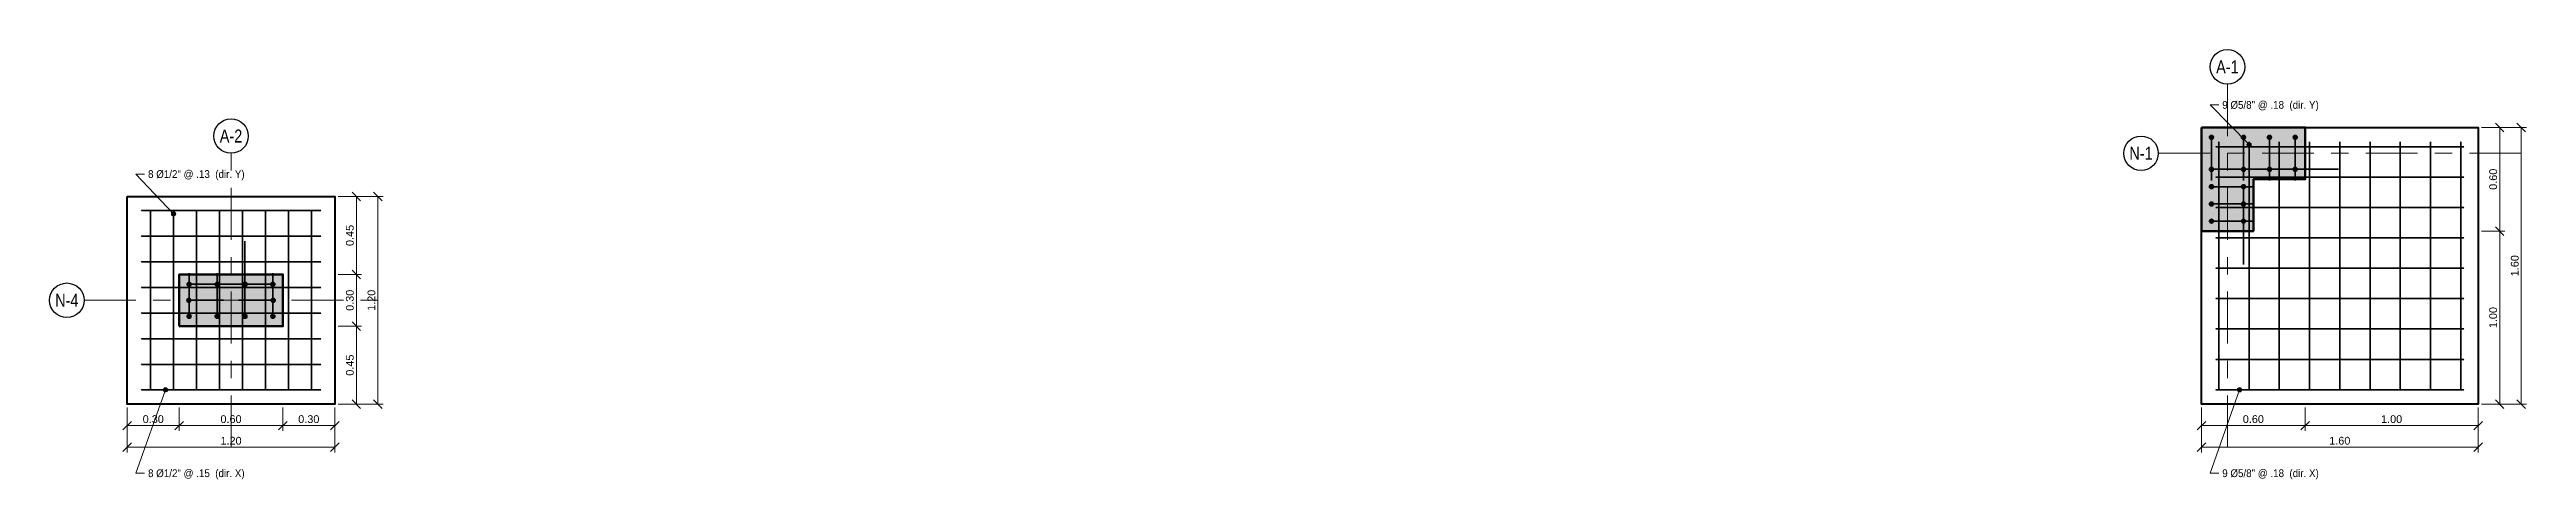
# Model space of a CAD drawing. Header units: metres. Extents: x -2 to 410, y -3 to 21.
# Drawn here: x 99.55 to 113.88, y -0.44 to 2.05 of the extents above; entities that cross this region are included whole.
import ezdxf
from ezdxf.enums import TextEntityAlignment as Align

# ---------------------------------------------------------------- set-up
doc = ezdxf.new("R2010")
doc.units = ezdxf.units.M
doc.linetypes.add('EJE25', pattern=[0.4375, 0.3, -0.05, 0.0375, -0.05])
for name, color, linetype, lineweight in [('E-ACERO', 1, 'Continuous', 35), ('E-ACERO-TXT', 7, 'Continuous', 18), ('E-COLUMNA', 7, 'Continuous', 50), ('E-COLUMNA-ACH', 252, 'Continuous', 0), ('E-COTA', 7, 'Continuous', 13), ('E-EJES', 1, 'Continuous', 18), ('E-EJES-ID', 7, 'Continuous', 25), ('E-ZAPATA', 7, 'Continuous', 40)]:
    doc.layers.add(name, color=color, linetype=linetype, lineweight=lineweight)
doc.styles.add('ARIAL', font='arial.ttf')
doc.dimstyles.new('COTA25', dxfattribs={"dimtxt": 0.045, "dimasz": 0.03, "dimexe": 0.03, "dimexo": 0.02, "dimgap": 0.015, "dimtad": 1, "dimzin": 0, "dimdsep": 46, "dimtxsty": 'ARIAL', "dimtsz": 0.025, "dimcen": 2.5, "dimclrd": 7, "dimclre": 7, "dimclrt": 7, "dimazin": 3, "dimtfac": 1, "dimtmove": 2, "dimatfit": 3, "dimlwd": 13, "dimlwe": 13})

msp = doc.modelspace()

# ---------------------------------------------------------------- texts
at = {"layer": 'E-ACERO-TXT', "style": 'ARIAL', "width": 0.9}
for s, p in [('9 Ø5/8" @ .18  (dir. Y)', (112.12, 1.73)), ('8 Ø1/2" @ .13  (dir. Y)', (100.12, 1.33)), ('8 Ø1/2" @ .15  (dir. X)', (100.12, -0.4)), ('9 Ø5/8" @ .18  (dir. X)', (112.12, -0.4))]:
    msp.add_text(s, height=0.045, dxfattribs=at).set_placement(p, align=Align.MIDDLE_LEFT)
at = {"layer": 'E-EJES-ID', "style": 'ARIAL', "width": 0.8}
for s, p in [('A-1', (112.15, 1.95)), ('A-2', (100.6, 1.55)), ('N-1', (111.65, 1.45)), ('N-4', (99.65, 0.6))]:
    msp.add_text(s, height=0.075, dxfattribs=at).set_placement(p, align=Align.MIDDLE_CENTER)

# ---------------------------------------------------------------- dimensions: what is measured, and where the dimension line sits
at = {"layer": 'E-COTA'}
for base, p1, p2 in [((113.725, 1), (113.6, 1), (113.6, 1.6)), ((113.85, 0), (113.6, 0), (113.6, 1.6)), ((101.325, 0.75), (101.2, 0.75), (101.2, 1.2)), ((101.45, 0), (101.2, 0), (101.2, 1.2)), ((113.725, 0), (113.6, 0), (113.6, 1)), ((101.325, 0.45), (101.2, 0.45), (101.2, 0.75)), ((101.325, 0), (101.2, 0), (101.2, 0.45))]:
    msp.add_linear_dim(base=base, p1=p1, p2=p2, angle=90, dimstyle='COTA25', override={"dimdec": 2}, dxfattribs=at).render()
for base, p1, p2 in [((100, -0.125), (100, 0), (100.3, 0)), ((100, -0.25), (100, 0), (101.2, 0)), ((100.3, -0.125), (100.3, 0), (100.9, 0)), ((100.9, -0.125), (100.9, 0), (101.2, 0)), ((112, -0.125), (112, 0), (112.6, 0)), ((112, -0.25), (112, 0), (113.6, 0)), ((112.6, -0.125), (112.6, 0), (113.6, 0))]:
    msp.add_linear_dim(base=base, p1=p1, p2=p2, dimstyle='COTA25', override={"dimdec": 2}, dxfattribs=at).render()

# ---------------------------------------------------------------- hatches: boundary and pattern name
at = {"layer": 'E-ACERO'}
h = msp.add_hatch(color=256, dxfattribs=at)
edge = h.paths.add_edge_path()
edge.add_arc((112.0575, 1.5425), 0.0113, 0, 360)
h = msp.add_hatch(color=256, dxfattribs=at)
edge = h.paths.add_edge_path()
edge.add_arc((112.2425, 1.5425), 0.0113, 0, 360)
h = msp.add_hatch(color=256, dxfattribs=at)
edge = h.paths.add_edge_path()
edge.add_arc((112.393, 1.5425), 0.0113, 0, 360)
h = msp.add_hatch(color=256, dxfattribs=at)
edge = h.paths.add_edge_path()
edge.add_arc((112.5425, 1.5425), 0.0113, 0, 360)
h = msp.add_hatch(color=256, dxfattribs=at)
edge = h.paths.add_edge_path()
edge.add_arc((112.0575, 1.3575), 0.0113, 0, 360)
h = msp.add_hatch(color=256, dxfattribs=at)
edge = h.paths.add_edge_path()
edge.add_arc((112.2425, 1.3575), 0.0113, 0, 360)
h = msp.add_hatch(color=256, dxfattribs=at)
edge = h.paths.add_edge_path()
edge.add_arc((112.393, 1.3575), 0.0113, 0, 360)
h = msp.add_hatch(color=256, dxfattribs=at)
edge = h.paths.add_edge_path()
edge.add_arc((112.5425, 1.3575), 0.0113, 0, 360)
h = msp.add_hatch(color=256, dxfattribs=at)
edge = h.paths.add_edge_path()
edge.add_arc((112.0575, 1.257), 0.0113, 0, 360)
h = msp.add_hatch(color=256, dxfattribs=at)
edge = h.paths.add_edge_path()
edge.add_arc((112.0575, 1.157), 0.0113, 0, 360)
h = msp.add_hatch(color=256, dxfattribs=at)
edge = h.paths.add_edge_path()
edge.add_arc((112.2425, 1.257), 0.0113, 0, 360)
h = msp.add_hatch(color=256, dxfattribs=at)
edge = h.paths.add_edge_path()
edge.add_arc((112.2425, 1.157), 0.0113, 0, 360)
h = msp.add_hatch(color=256, dxfattribs=at)
edge = h.paths.add_edge_path()
edge.add_arc((112.0575, 1.0575), 0.0113, 0, 360)
h = msp.add_hatch(color=256, dxfattribs=at)
edge = h.paths.add_edge_path()
edge.add_arc((112.2425, 1.0575), 0.0113, 0, 360)
h = msp.add_hatch(color=256, dxfattribs=at)
edge = h.paths.add_edge_path()
edge.add_arc((100.3559, 0.6), 0.0113, 0, 360)
h = msp.add_hatch(color=256, dxfattribs=at)
edge = h.paths.add_edge_path()
edge.add_arc((100.3575, 0.6925), 0.0113, 0, 360)
h = msp.add_hatch(color=256, dxfattribs=at)
edge = h.paths.add_edge_path()
edge.add_arc((100.5192, 0.6925), 0.0113, 0, 360)
h = msp.add_hatch(color=256, dxfattribs=at)
edge = h.paths.add_edge_path()
edge.add_arc((100.6808, 0.6925), 0.0113, 0, 360)
h = msp.add_hatch(color=256, dxfattribs=at)
edge = h.paths.add_edge_path()
edge.add_arc((100.8425, 0.6925), 0.0113, 0, 360)
h = msp.add_hatch(color=256, dxfattribs=at)
edge = h.paths.add_edge_path()
edge.add_arc((100.8441, 0.6), 0.0113, 0, 360)
h = msp.add_hatch(color=256, dxfattribs=at)
edge = h.paths.add_edge_path()
edge.add_arc((100.3575, 0.5075), 0.0113, 0, 360)
h = msp.add_hatch(color=256, dxfattribs=at)
edge = h.paths.add_edge_path()
edge.add_arc((100.5192, 0.5075), 0.0113, 0, 360)
h = msp.add_hatch(color=256, dxfattribs=at)
edge = h.paths.add_edge_path()
edge.add_arc((100.6808, 0.5075), 0.0113, 0, 360)
h = msp.add_hatch(color=256, dxfattribs=at)
edge = h.paths.add_edge_path()
edge.add_arc((100.8425, 0.5075), 0.0113, 0, 360)
at = {"layer": 'E-ACERO-TXT'}
h = msp.add_hatch(color=256, dxfattribs=at)
edge = h.paths.add_edge_path()
edge.add_arc((112.2749, 1.5), 0.0125, 0, 360)
h = msp.add_hatch(color=256, dxfattribs=at)
edge = h.paths.add_edge_path()
edge.add_arc((100.2679, 1.1), 0.0125, 0, 360)
h = msp.add_hatch(color=256, dxfattribs=at)
edge = h.paths.add_edge_path()
edge.add_arc((100.22, 0.0813), 0.0125, 0, 360)
h = msp.add_hatch(color=256, dxfattribs=at)
edge = h.paths.add_edge_path()
edge.add_arc((112.22, 0.0829), 0.0125, 0, 360)
at = {"layer": 'E-COLUMNA-ACH'}
for points in [[(112, 1.6), (112.6, 1.6), (112.6, 1.3), (112.3, 1.3), (112.3, 1), (112, 1)], [(100.3, 0.45), (100.3, 0.75), (100.9, 0.75), (100.9, 0.45)]]:
    msp.add_hatch(color=256, dxfattribs=at).paths.add_polyline_path(points)

# ---------------------------------------------------------------- linework, layer by layer
at = {"layer": 'E-ACERO'}
for points in [[(112.0575, 1.2925), (112.0575, 1.487), (112.0575, 1.5263), (112.0575, 1.5425)], [(112.0829, 1.4871), (112.0829, 1.4871), (112.0992, 1.4871), (112.1385, 1.4871), (113.4615, 1.4871), (113.5008, 1.4871), (113.5171, 1.4871), (113.5171, 1.4871)], [(112.0998, 0.0829), (112.0998, 0.0829), (112.0998, 0.0992), (112.0998, 0.1385), (112.0998, 1.4615), (112.0998, 1.5008), (112.0998, 1.5171), (112.0998, 1.5171)], [(112.2425, 1.2925), (112.2425, 1.487), (112.2425, 1.5263), (112.2425, 1.5425)], [(112.2749, 0.0829), (112.2749, 0.0829), (112.2749, 0.0992), (112.2749, 0.1385), (112.2749, 1.4615), (112.2749, 1.5008), (112.2749, 1.5171), (112.2749, 1.5171)], [(112.393, 1.2925), (112.393, 1.487), (112.393, 1.5263), (112.393, 1.5425)], [(112.4499, 0.0829), (112.4499, 0.0829), (112.4499, 0.0992), (112.4499, 0.1385), (112.4499, 1.4615), (112.4499, 1.5008), (112.4499, 1.5171), (112.4499, 1.5171)], [(112.5425, 1.2925), (112.5425, 1.487), (112.5425, 1.5263), (112.5425, 1.5425)], [(112.625, 0.0829), (112.625, 0.0829), (112.625, 0.0992), (112.625, 0.1385), (112.625, 1.4615), (112.625, 1.5008), (112.625, 1.5171), (112.625, 1.5171)], [(112.8, 0.0829), (112.8, 0.0829), (112.8, 0.0992), (112.8, 0.1385), (112.8, 1.4615), (112.8, 1.5008), (112.8, 1.5171), (112.8, 1.5171)], [(112.975, 0.0829), (112.975, 0.0829), (112.975, 0.0992), (112.975, 0.1385), (112.975, 1.4615), (112.975, 1.5008), (112.975, 1.5171), (112.975, 1.5171)], [(113.1501, 0.0829), (113.1501, 0.0829), (113.1501, 0.0992), (113.1501, 0.1385), (113.1501, 1.4615), (113.1501, 1.5008), (113.1501, 1.5171), (113.1501, 1.5171)], [(113.3251, 0.0829), (113.3251, 0.0829), (113.3251, 0.0992), (113.3251, 0.1385), (113.3251, 1.4615), (113.3251, 1.5008), (113.3251, 1.5171), (113.3251, 1.5171)], [(113.5002, 0.0829), (113.5002, 0.0829), (113.5002, 0.0992), (113.5002, 0.1385), (113.5002, 1.4615), (113.5002, 1.5008), (113.5002, 1.5171), (113.5002, 1.5171)], [(112.3075, 1.3575), (112.113, 1.3575), (112.0737, 1.3575), (112.0575, 1.3575)], [(112.0829, 1.3115), (112.0829, 1.3115), (112.0992, 1.3115), (112.1385, 1.3115), (113.4615, 1.3115), (113.5008, 1.3115), (113.5171, 1.3115), (113.5171, 1.3115)], [(112.4925, 1.3575), (112.2981, 1.3575), (112.2588, 1.3575), (112.2425, 1.3575)], [(112.643, 1.3575), (112.4486, 1.3575), (112.4093, 1.3575), (112.393, 1.3575)], [(112.7925, 1.3575), (112.5981, 1.3575), (112.5588, 1.3575), (112.5425, 1.3575)], [(112.3075, 1.257), (112.113, 1.257), (112.0737, 1.257), (112.0575, 1.257)], [(112.3075, 1.157), (112.113, 1.157), (112.0737, 1.157), (112.0575, 1.157)], [(112.2425, 1.007), (112.2425, 1.2014), (112.2425, 1.2407), (112.2425, 1.257)], [(112.2425, 0.907), (112.2425, 1.1014), (112.2425, 1.1407), (112.2425, 1.157)], [(100.0814, 1.1186), (100.0814, 1.1186), (100.0944, 1.1186), (100.1258, 1.1186), (101.0742, 1.1186), (101.1056, 1.1186), (101.1187, 1.1186), (101.1187, 1.1186)], [(100.135, 0.0813), (100.135, 0.0813), (100.135, 0.0944), (100.135, 0.1258), (100.135, 1.0742), (100.135, 1.1056), (100.135, 1.1186), (100.135, 1.1186)], [(100.2679, 0.0813), (100.2679, 0.0813), (100.2679, 0.0944), (100.2679, 0.1258), (100.2679, 1.0742), (100.2679, 1.1056), (100.2679, 1.1186), (100.2679, 1.1186)], [(100.4007, 0.0813), (100.4007, 0.0813), (100.4007, 0.0944), (100.4007, 0.1258), (100.4007, 1.0742), (100.4007, 1.1056), (100.4007, 1.1186), (100.4007, 1.1186)], [(100.5336, 0.0813), (100.5336, 0.0813), (100.5336, 0.0944), (100.5336, 0.1258), (100.5336, 1.0742), (100.5336, 1.1056), (100.5336, 1.1186), (100.5336, 1.1186)], [(100.6664, 0.0813), (100.6664, 0.0813), (100.6664, 0.0944), (100.6664, 0.1258), (100.6664, 1.0742), (100.6664, 1.1056), (100.6664, 1.1186), (100.6664, 1.1186)], [(100.7993, 0.0813), (100.7993, 0.0813), (100.7993, 0.0944), (100.7993, 0.1258), (100.7993, 1.0742), (100.7993, 1.1056), (100.7993, 1.1186), (100.7993, 1.1186)], [(100.9321, 0.0813), (100.9321, 0.0813), (100.9321, 0.0944), (100.9321, 0.1258), (100.9321, 1.0742), (100.9321, 1.1056), (100.9321, 1.1186), (100.9321, 1.1186)], [(101.065, 0.0813), (101.065, 0.0813), (101.065, 0.0944), (101.065, 0.1258), (101.065, 1.0742), (101.065, 1.1056), (101.065, 1.1186), (101.065, 1.1186)], [(112.3075, 1.0575), (112.113, 1.0575), (112.0737, 1.0575), (112.0575, 1.0575)], [(112.0829, 1.136), (112.0829, 1.136), (112.0992, 1.136), (112.1385, 1.136), (113.4615, 1.136), (113.5008, 1.136), (113.5171, 1.136), (113.5171, 1.136)], [(112.2425, 0.8075), (112.2425, 1.0019), (112.2425, 1.0412), (112.2425, 1.0575)], [(100.0814, 0.9705), (100.0814, 0.9705), (100.0944, 0.9705), (100.1258, 0.9705), (101.0742, 0.9705), (101.1056, 0.9705), (101.1187, 0.9705), (101.1187, 0.9705)], [(100.6808, 0.9425), (100.6808, 0.7481), (100.6808, 0.7088), (100.6808, 0.6925)], [(112.0829, 0.9605), (112.0829, 0.9605), (112.0992, 0.9605), (112.1385, 0.9605), (113.4615, 0.9605), (113.5008, 0.9605), (113.5171, 0.9605), (113.5171, 0.9605)], [(100.0814, 0.8223), (100.0814, 0.8223), (100.0944, 0.8223), (100.1258, 0.8223), (101.0742, 0.8223), (101.1056, 0.8223), (101.1187, 0.8223), (101.1187, 0.8223)], [(100.3575, 0.7575), (100.3575, 0.563), (100.3575, 0.5237), (100.3575, 0.5075)], [(100.5192, 0.7575), (100.5192, 0.563), (100.5192, 0.5237), (100.5192, 0.5075)], [(100.6808, 0.7575), (100.6808, 0.563), (100.6808, 0.5237), (100.6808, 0.5075)], [(100.8425, 0.7575), (100.8425, 0.563), (100.8425, 0.5237), (100.8425, 0.5075)], [(112.0829, 0.785), (112.0829, 0.785), (112.0992, 0.785), (112.1385, 0.785), (113.4615, 0.785), (113.5008, 0.785), (113.5171, 0.785), (113.5171, 0.785)], [(100.0814, 0.6741), (100.0814, 0.6741), (100.0944, 0.6741), (100.1258, 0.6741), (101.0742, 0.6741), (101.1056, 0.6741), (101.1187, 0.6741), (101.1187, 0.6741)], [(100.5559, 0.6), (100.4003, 0.6), (100.3689, 0.6), (100.3559, 0.6)], [(100.6075, 0.6925), (100.413, 0.6925), (100.3737, 0.6925), (100.3575, 0.6925)], [(100.7692, 0.6925), (100.5747, 0.6925), (100.5354, 0.6925), (100.5192, 0.6925)], [(100.5925, 0.6925), (100.787, 0.6925), (100.8263, 0.6925), (100.8425, 0.6925)], [(100.6441, 0.6), (100.7997, 0.6), (100.8311, 0.6), (100.8441, 0.6)], [(112.0829, 0.6095), (112.0829, 0.6095), (112.0992, 0.6095), (112.1385, 0.6095), (113.4615, 0.6095), (113.5008, 0.6095), (113.5171, 0.6095), (113.5171, 0.6095)], [(100.0814, 0.5259), (100.0814, 0.5259), (100.0944, 0.5259), (100.1258, 0.5259), (101.0742, 0.5259), (101.1056, 0.5259), (101.1187, 0.5259), (101.1187, 0.5259)], [(112.0829, 0.434), (112.0829, 0.434), (112.0992, 0.434), (112.1385, 0.434), (113.4615, 0.434), (113.5008, 0.434), (113.5171, 0.434), (113.5171, 0.434)], [(100.0814, 0.3777), (100.0814, 0.3777), (100.0944, 0.3777), (100.1258, 0.3777), (101.0742, 0.3777), (101.1056, 0.3777), (101.1187, 0.3777), (101.1187, 0.3777)], [(100.0814, 0.2295), (100.0814, 0.2295), (100.0944, 0.2295), (100.1258, 0.2295), (101.0742, 0.2295), (101.1056, 0.2295), (101.1187, 0.2295), (101.1187, 0.2295)], [(112.0829, 0.2585), (112.0829, 0.2585), (112.0992, 0.2585), (112.1385, 0.2585), (113.4615, 0.2585), (113.5008, 0.2585), (113.5171, 0.2585), (113.5171, 0.2585)], [(100.0814, 0.0813), (100.0814, 0.0813), (100.0944, 0.0813), (100.1258, 0.0813), (101.0742, 0.0813), (101.1056, 0.0813), (101.1187, 0.0813), (101.1187, 0.0813)], [(112.0829, 0.0829), (112.0829, 0.0829), (112.0992, 0.0829), (112.1385, 0.0829), (113.4615, 0.0829), (113.5008, 0.0829), (113.5171, 0.0829), (113.5171, 0.0829)]]:
    msp.add_lwpolyline(points, dxfattribs=at)
for centre in [(112.0575, 1.5425), (112.2425, 1.5425), (112.393, 1.5425), (112.5425, 1.5425), (112.0575, 1.3575), (112.2425, 1.3575), (112.393, 1.3575), (112.5425, 1.3575), (112.0575, 1.257), (112.0575, 1.157), (112.2425, 1.257), (112.2425, 1.157), (112.0575, 1.0575), (112.2425, 1.0575), (100.3559, 0.6), (100.3575, 0.6925), (100.5192, 0.6925), (100.6808, 0.6925), (100.8425, 0.6925), (100.8441, 0.6), (100.3575, 0.5075), (100.5192, 0.5075), (100.6808, 0.5075), (100.8425, 0.5075)]:
    msp.add_circle(centre, 0.0113, dxfattribs=at)
at = {"layer": 'E-ACERO-TXT'}
for points in [[(112.2749, 1.5), (112.05, 1.73), (112.1, 1.73)], [(100.2679, 1.1), (100.05, 1.33), (100.1, 1.33)], [(100.22, 0.0813), (100.05, -0.4), (100.1, -0.4)], [(112.22, 0.0829), (112.05, -0.4), (112.1, -0.4)]]:
    msp.add_lwpolyline(points, dxfattribs=at)
for centre in [(112.2749, 1.5), (100.2679, 1.1), (100.22, 0.0813), (112.22, 0.0829)]:
    msp.add_circle(centre, 0.0125, dxfattribs=at)
at = {"layer": 'E-COLUMNA'}
for points in [[(112, 1.6), (112.6, 1.6), (112.6, 1.3), (112.3, 1.3), (112.3, 1), (112, 1)], [(100.3, 0.45), (100.3, 0.75), (100.9, 0.75), (100.9, 0.45)]]:
    msp.add_lwpolyline(points, close=True, dxfattribs=at)
at = {"layer": 'E-EJES', "linetype": 'EJE25'}
for p, q in [((112.15, -0.25), (112.15, 1.85)), ((100.6, -0.25), (100.6, 1.45)), ((111.75, 1.45), (113.85, 1.45)), ((99.75, 0.6), (101.45, 0.6))]:
    msp.add_line(p, q, dxfattribs=at)
at = {"layer": 'E-EJES-ID'}
for centre in [(112.15, 1.95), (100.6, 1.55), (111.65, 1.45), (99.65, 0.6)]:
    msp.add_circle(centre, 0.1, dxfattribs=at)
at = {"layer": 'E-ZAPATA'}
for points in [[(112, 1.6), (113.6, 1.6), (113.6, 0), (112, 0)], [(100, 1.2), (101.2, 1.2), (101.2, 0), (100, 0)]]:
    msp.add_lwpolyline(points, close=True, dxfattribs=at)

msp.set_redraw_order([(e.dxf.handle, doc.entitydb.next_handle()) for e in msp.query("TEXT MTEXT ATTDEF DIMENSION ARC_DIMENSION")])  # texts and dimensions are drawn at this point

doc.saveas('drawing.dxf')
